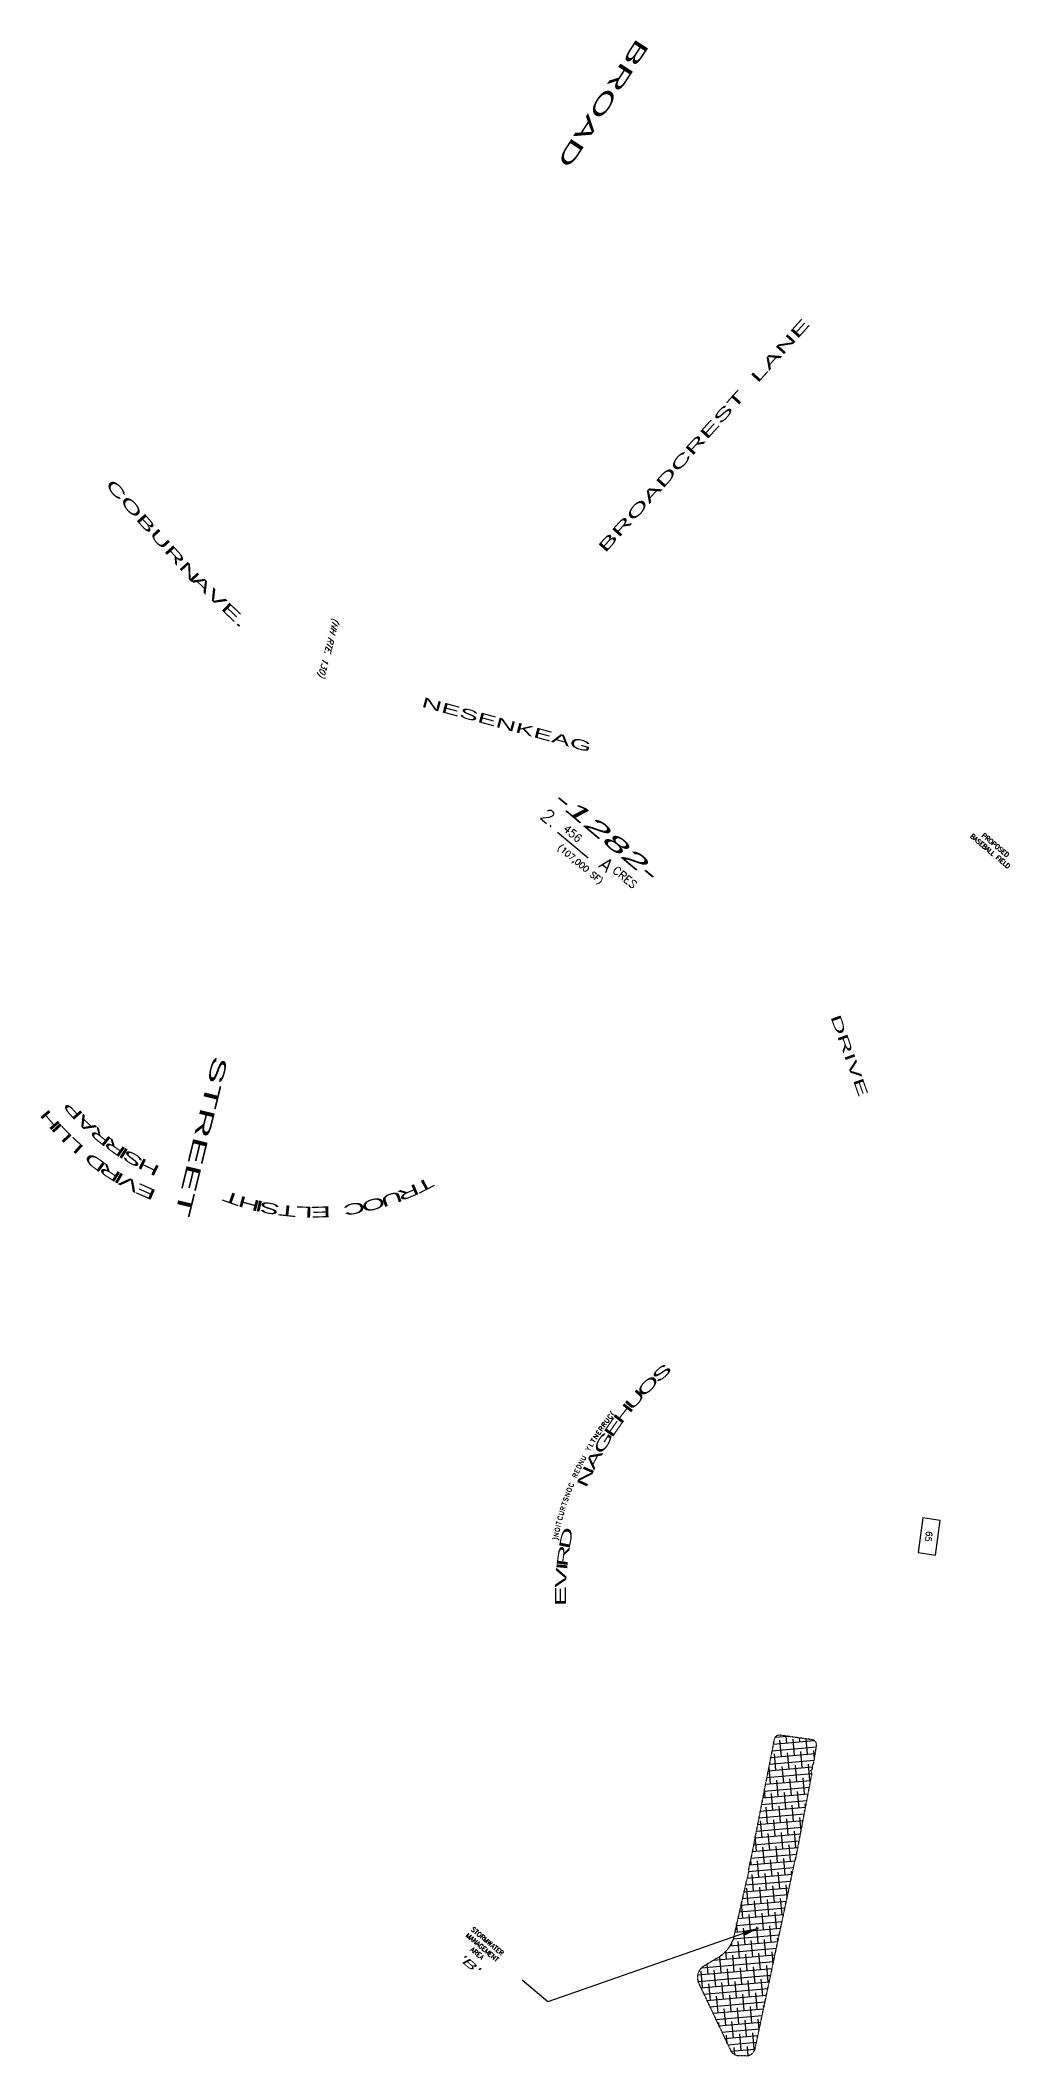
# Model space of a CAD drawing. Header units: feet. Extents: x 1024240 to 1026815, y 90191 to 94127.
# Drawn here: x 1024240 to 1025346, y 91826 to 94127 of the extents above; entities that cross this region are included whole.
import ezdxf
from ezdxf.enums import TextEntityAlignment as Align

# ---------------------------------------------------------------- set-up
doc = ezdxf.new("R2010")
doc.units = ezdxf.units.FT
doc.header["$MEASUREMENT"] = 0
doc.set_wipeout_variables(frame=1)
doc.linetypes.add('DASHDOT2', pattern=[0.5, 0.25, -0.125, 0, -0.125])
for name, color, linetype in [('E7SNT', 3, 'Continuous'), ('P1LIT', 4, 'Continuous'), ('P1SMA', 4, 'DASHDOT2'), ('P2LIT', 5, 'Continuous'), ('P3LIL', 6, 'Continuous'), ('P3LIT', 6, 'Continuous'), ('P6SMH', 9, 'Continuous'), ('P7LIT', 3, 'Continuous'), ('P7MST', 3, 'Continuous'), ('P7PLS', 3, 'Continuous'), ('P7SFT', 3, 'Continuous')]:
    doc.layers.add(name, color=color, linetype=linetype)
doc.styles.add('100BS', font='swiss.ttf', dxfattribs={"width": 2, "oblique": 22, "height": 9})
doc.styles.add('100L', font='simplex.shx', dxfattribs={"height": 8.8})
doc.styles.add('120BT', font='swiss.ttf', dxfattribs={"width": 2, "height": 11.5})
doc.styles.add('140BT', font='swiss.ttf', dxfattribs={"width": 2, "height": 12.43})
doc.styles.add('175L', font='simplex.shx', dxfattribs={"height": 15.4})
doc.styles.add('200BT', font='swiss.ttf', dxfattribs={"width": 2, "height": 17})
doc.styles.add('60L', font='simplex.shx', dxfattribs={"height": 5.3})
doc.styles.add('60S', font='simplex.shx', dxfattribs={"width": 1.15, "oblique": 22, "height": 6})
doc.styles.add('80L', font='simplex.shx', dxfattribs={"height": 7})
doc.styles.add('80SL', font='simplex.shx', dxfattribs={"oblique": 22, "height": 7})
doc.dimstyles.get("Standard").update_dxf_attribs({"dimtxt": 0.18, "dimasz": 0.18, "dimexe": 0.18, "dimexo": 0.0625, "dimgap": 0.09, "dimtad": 0, "dimtih": 1, "dimtoh": 1, "dimdec": 4, "dimzin": 0, "dimdsep": 46, "dimtxsty": 'Standard', "dimcen": 0.09, "dimadec": 0, "dimazin": 0, "dimtfac": 1, "dimtdec": 4, "dimtofl": 0, "dimtmove": 0, "dimatfit": 3, "dimfxl": 1, "dimtolj": 1, "dimtzin": 0, "dimarcsym": 0})

msp = doc.modelspace()

# ---------------------------------------------------------------- texts
at = {"layer": 'E7SNT', "width": 2}
for s, height, rotation, style, p in [('BROAD', 17, 236.9206, '200BT', (1024921, 94130.2)), ('BROADCREST  LANE', 12.43, 48.0855, '140BT', (1024884.2, 93541.1)), ('NESENKEAG', 11.5, 344.8462, '120BT', (1024673.9, 93366.3)), ('DRIVE', 11.5, 289.5747, '120BT', (1025141.1, 93012.3)), ('STREET', 17, 256.2931, '200BT', (1024437.5, 92968.5))]:
    msp.add_text(s, height=height, rotation=rotation, dxfattribs=dict(at, style=style)).set_placement(p)
at = {"layer": 'E7SNT', "style": '200BT', "width": 2}
for s, rotation, p in [('H', 130.024, (1024255.5, 92898.4)), ('P', 131.8196, (1024281.6, 92909.5)), ('A', 136.3344, (1024296.4, 92894.3)), ('I', 132.3179, (1024263.2, 92889.5)), ('L', 134.3816, (1024270.5, 92881.8)), ('R', 140.8491, (1024312.3, 92880.2)), ('L', 137.8276, (1024283.3, 92869.5)), ('D', 143.5477, (1024306, 92850.9)), ('R', 145.1126, (1024328.3, 92868.1)), ('I', 147.6162, (1024338.1, 92861.6)), ('S', 150.1197, (1024348.2, 92855.5)), ('R', 147.4543, (1024322.5, 92839.5)), ('I', 149.7482, (1024332.6, 92833.4)), ('H', 154.3832, (1024366, 92846.2)), ('V', 152.2723, (1024343.9, 92827.1)), ('E', 156.294, (1024362.5, 92818.2)), ('T', 160.513, (1024460.3, 92810.9)), ('U', 198.9201, (1024638.5, 92810.1)), ('R', 203.1657, (1024657.2, 92817.3)), ('T', 207.4113, (1024675.4, 92825.8)), ('H', 164.7585, (1024479.5, 92804.9)), ('I', 167.2516, (1024490.9, 92802.1)), ('S', 169.7446, (1024502.5, 92799.7)), ('T', 173.9902, (1024522.3, 92796.9)), ('L', 177.9855, (1024541.2, 92795.6)), ('E', 181.8557, (1024559.5, 92795.6)), ('C', 189.8035, (1024596.8, 92799.4)), ('O', 194.4244, (1024618.2, 92804)), ('O', 44.8169, (1024937.3, 92586.6)), ('S', 41.143, (1024952.8, 92601.1)), ('U', 48.4907, (1024922.7, 92571.2)), ('E', 55.3272, (1024898.3, 92540.1)), ('H', 51.9601, (1024909.9, 92555.7)), ('G', 58.7965, (1024887.4, 92523.2)), ('A', 62.5726, (1024876.7, 92504.2)), ('N', 66.2464, (1024867.5, 92485)), ('D', 78.7911, (1024845.8, 92415.9)), ('R', 82.2604, (1024842.5, 92396.1)), ('V', 86.5393, (1024840.1, 92371.5)), ('I', 84.2976, (1024841.1, 92384.4)), ('E', 90.1109, (1024839.5, 92350.9))]:
    msp.add_text(s, height=12.4, rotation=rotation, dxfattribs=at).set_placement(p, align=Align.CENTER)
at = {"layer": 'E7SNT', "style": '60L'}
for s, rotation, p in [('C', 52.5196, (1024891.7, 92554.1)), ('(', 51.6758, (1024894.6, 92557.9)), ('N', 57.385, (1024875.9, 92531.6)), ('E', 56.4297, (1024878.9, 92536.1)), ('R', 55.4745, (1024881.9, 92540.6)), ('R', 54.4969, (1024885.1, 92545.1)), ('U', 53.5194, (1024888.3, 92549.6)), ('U', 62.3551, (1024861.8, 92507.3)), ('Y', 60.273, (1024867.4, 92517.6)), ('L', 59.2954, (1024870.2, 92522.4)), ('T', 58.3625, (1024873, 92526.9)), ('R', 66.2206, (1024852.3, 92487.6)), ('E', 65.2654, (1024854.5, 92492.5)), ('D', 64.3102, (1024856.8, 92497.4)), ('N', 63.3326, (1024859.3, 92502.3)), ('S', 71.3245, (1024841.8, 92460.6)), ('N', 70.347, (1024843.7, 92465.9)), ('O', 69.3249, (1024845.6, 92471.3)), ('C', 68.2804, (1024847.8, 92476.8)), ('C', 75.2569, (1024835.4, 92439.3)), ('U', 74.2571, (1024836.9, 92444.8)), ('R', 73.2796, (1024838.5, 92450.1)), ('T', 72.302, (1024840.1, 92455.4)), (')', 79.4758, (1024830.2, 92416)), ('N', 78.6543, (1024831.1, 92420.6)), ('O', 77.6322, (1024832.3, 92426.2)), ('I', 76.9222, (1024833.2, 92430.2)), ('T', 76.2568, (1024834, 92433.8))]:
    msp.add_text(s, height=5.3, rotation=rotation, dxfattribs=at).set_placement(p, align=Align.CENTER)
at = {"layer": 'P7MST', "style": '60L'}
for s, p in [('MANAGEMENT', (1024742.4, 91947.9)), ('STORMWATER', (1024748.2, 91954.9)), ('AREA', (1024736.5, 91941))]:
    msp.add_text(s, height=5.3, rotation=320, dxfattribs=at).set_placement(p, align=Align.CENTER)
at = {"layer": 'P7MST', "style": '100BS', "oblique": 22, "width": 2}
msp.add_text("'B'", height=9, rotation=320, dxfattribs=at).set_placement((1024725.9, 91928.3), align=Align.CENTER)
at = {"layer": 'P7SFT', "style": '60L'}
for s, p in [('BASEBALL FIELD', (1025322, 93199.2)), ('PROPOSED', (1025327.9, 93206.2))]:
    msp.add_text(s, height=5.3, rotation=320, dxfattribs=at).set_placement(p, align=Align.CENTER)

# ---------------------------------------------------------------- blocks, each defined once
blk = doc.blocks.new('AREA1')
at = {"layer": 'P3LIL'}
blk.add_line((-0.434, -0.046), (0.023, -0.046), dxfattribs=at)
at = {"layer": 'P1LIT', "style": '80L'}
blk.add_attdef('SQ-FT', text='', height=0.07, dxfattribs=at).set_placement((0, -0.193), align=Align.CENTER)
at = {"layer": 'P2LIT', "style": '100L'}
blk.add_text('CRES', height=0.09, dxfattribs=at).set_placement((0.331, 0.008))
blk.add_attdef('DAC', (-0.408, 0.008), '', height=0.09, dxfattribs=at)
at = {"layer": 'P3LIT', "style": '175L'}
blk.add_text('A', height=0.15, dxfattribs=at).set_placement((0.234, -0.051), align=Align.CENTER)
blk.add_attdef('A.', text='', height=0.15, dxfattribs=at).set_placement((-0.508, -0.052), align=Align.RIGHT)
at = {"layer": 'P7LIT', "style": '200BT', "oblique": 22, "width": 2}
blk.add_attdef('-??-', text='', height=0.18, dxfattribs=at).set_placement((0, 0.193), align=Align.CENTER)
blk = doc.blocks.new('TNUM')
blk.add_lwpolyline([(-0.2, 0.1), (-0.2, -0.1), (0.2, -0.1), (0.2, 0.1)], close=True)
at = {"style": '80L'}
blk.add_attdef('????', text='', height=0.07, dxfattribs=at).set_placement((0, -0.04), align=Align.CENTER)

# ---------------------------------------------------------------- hatches: boundary and pattern name
at = {"layer": 'P6SMH'}
h = msp.add_hatch(dxfattribs=at)
h.set_pattern_fill('ANSI38', color=256, scale=60, style=0)
h.set_pattern_definition([(5, (0, 0), (-0.65366807, 7.471460236), []), (95, (0, 0), (-8.778796377, 14.2892524), [18.75, -11.25])])
edge = h.paths.add_edge_path()
edge.add_line((1025122.3, 92161), (1025125.4, 92180.1))
edge.add_arc((1025119.4, 92181.1), 6, 350.8036, 442.0275)
edge.add_line((1025120.3, 92187), (1025083.9, 92192.1))
edge.add_arc((1025083, 92186.2), 6, 82.0275, 168.9086)
edge.add_line((1025077.1, 92187.3), (1025051.3, 92055.4))
edge.add_arc((1024754.2, 92113.7), 302.8, 346.2394, 348.9086, ccw=False)
edge.add_arc((1025085.1, 92035.6), 37.4, 170.6557, 179.9394)
edge.add_line((1025047.8, 92035.6), (1025047.6, 92035.6))
edge.add_line((1025047.6, 92035.6), (1025046.8, 92031.3))
edge.add_line((1025046.8, 92031.3), (1025047.4, 92030.3))
edge.add_arc((1025051.8, 92025.8), 6.3, 133.9959, 164.9756)
edge.add_line((1025045.7, 92027.4), (1025030.4, 91959.6))
edge.add_arc((1024990.1, 91974.3), 42.9, 305.2458, 339.9905, ccw=False)
edge.add_line((1025014.9, 91939.3), (1024996.7, 91928.4))
edge.add_arc((1025004.6, 91915.5), 15.1, 121.7514, 204.9662)
edge.add_line((1024990.9, 91909.1), (1025027.4, 91832.2))
edge.add_arc((1025036.4, 91836.4), 10, 205.3385, 269.0132)
edge.add_line((1025036.2, 91826.5), (1025045.3, 91826.3))
edge.add_arc((1025045.5, 91836.3), 10, 269.0132, 348.0172)
edge.add_line((1025055.3, 91834.2), (1025100, 92045.1))
edge.add_arc((1024963.2, 92083.7), 142.1, 344.2651, 349.258)
edge.add_line((1025102.9, 92057.2), (1025119.8, 92146.2))
edge.add_arc((1025112.3, 92147.8), 7.65, 347.4349, 389.7256)
edge.add_line((1025118.9, 92151.6), (1025120.5, 92152.9))
edge.add_line((1025120.5, 92152.9), (1025121.1, 92157.3))
edge.add_line((1025121.1, 92157.3), (1025120.8, 92157.9))
edge.add_arc((1025117.5, 92161.4), 4.75, 313.4292, 355.7787)

# ---------------------------------------------------------------- linework, layer by layer
at = {"layer": 'P1SMA', "flags": 128}
msp.add_lwpolyline([(1025122.3, 92161), (1025125.4, 92180.1, 0.420484), (1025120.3, 92187), (1025083.9, 92192.1, 0.398358), (1025077.1, 92187.3), (1025051.3, 92055.4, -0.011647), (1025048.2, 92041.7, 0.04053), (1025047.8, 92035.6), (1025047.6, 92035.6), (1025046.8, 92031.3), (1025047.4, 92030.3, 0.136004), (1025045.7, 92027.4), (1025030.4, 91959.6, -0.152775), (1025014.9, 91939.3), (1024996.7, 91928.4, 0.379938), (1024990.9, 91909.1), (1025027.4, 91832.2, 0.28521), (1025036.2, 91826.5), (1025045.3, 91826.3, 0.359056), (1025055.3, 91834.2), (1025100, 92045.1, 0.021789), (1025102.9, 92057.2), (1025119.8, 92146.2, 0.186651), (1025118.9, 92151.6), (1025120.5, 92152.9), (1025121.1, 92157.3), (1025120.8, 92157.9, 0.186917)], format="xyb", close=True, dxfattribs=at)

# ---------------------------------------------------------------- block references
at = {"xscale": 100.000000000023, "yscale": 100, "zscale": 100, "rotation": 320.0000000000146}
msp.add_blockref('AREA1', (1024866.1, 93198.7), dxfattribs=at).add_auto_attribs({'-??-': '-1282-', 'A.': '2.', 'DAC': '456', 'SQ-FT': '(107,000 SF)'})
at = {"layer": 'P7PLS', "xscale": 99.9999999999954, "yscale": 100, "zscale": 100, "rotation": 262.0274933192848}
msp.add_blockref('TNUM', (1025253.9, 92419), dxfattribs=at).add_auto_attribs({'????': '65'})

msp.set_redraw_order([(e.dxf.handle, doc.entitydb.next_handle()) for e in msp.query("TEXT MTEXT ATTDEF DIMENSION ARC_DIMENSION")])  # texts and dimensions are drawn at this point

# ---------------------------------------------------------------- leaders
at = {"layer": 'P7MST'}
msp.add_leader([(1025059.2, 91971.8), (1024818.8, 91887.9), (1024789.4, 91912.5)], dimstyle='Standard', override={"dimscale": 100, "dimexo": 0.0625, "dimdec": 4, "dimtxsty": '60S', "dimaunit": 0}, dxfattribs=at)

# ---------------------------------------------------------------- wipeouts: each hides what was drawn before it
for points in [[(1024405, 93510.1), (1024461.3, 93455.9), (1024476.2, 93471.3), (1024420, 93525.6)], [(1024570, 93470.8), (1024538, 93347.1), (1024553.7, 93343.1), (1024585.7, 93466.7)]]:
    msp.add_wipeout(points).dxf.layer = 'E7SNT'

# ---------------------------------------------------------------- next in the draw order: texts
at = {"layer": 'E7SNT', "style": '140BT', "width": 2}
msp.add_text('AVE.', height=12.43, rotation=316.0498, dxfattribs=at).set_placement((1024411.6, 93510.1))
at = {"layer": 'E7SNT', "style": '80SL', "oblique": 22}
msp.add_text('(NH RTE. 130)', height=7, rotation=255.4938, dxfattribs=at).set_placement((1024574.2, 93467.8))

# ---------------------------------------------------------------- next in the draw order: wipeouts: each hides what was drawn before it
msp.add_wipeout([(1024305.8, 93619.7), (1024394.8, 93520.2), (1024411.6, 93535.2), (1024322.6, 93634.7)]).dxf.layer = 'E7SNT'

# ---------------------------------------------------------------- next in the draw order: texts
at = {"layer": 'E7SNT', "style": '140BT', "width": 2}
msp.add_text('COBURN', height=12.43, rotation=311.8214, dxfattribs=at).set_placement((1024313.3, 93618.9))

doc.saveas('drawing.dxf')
